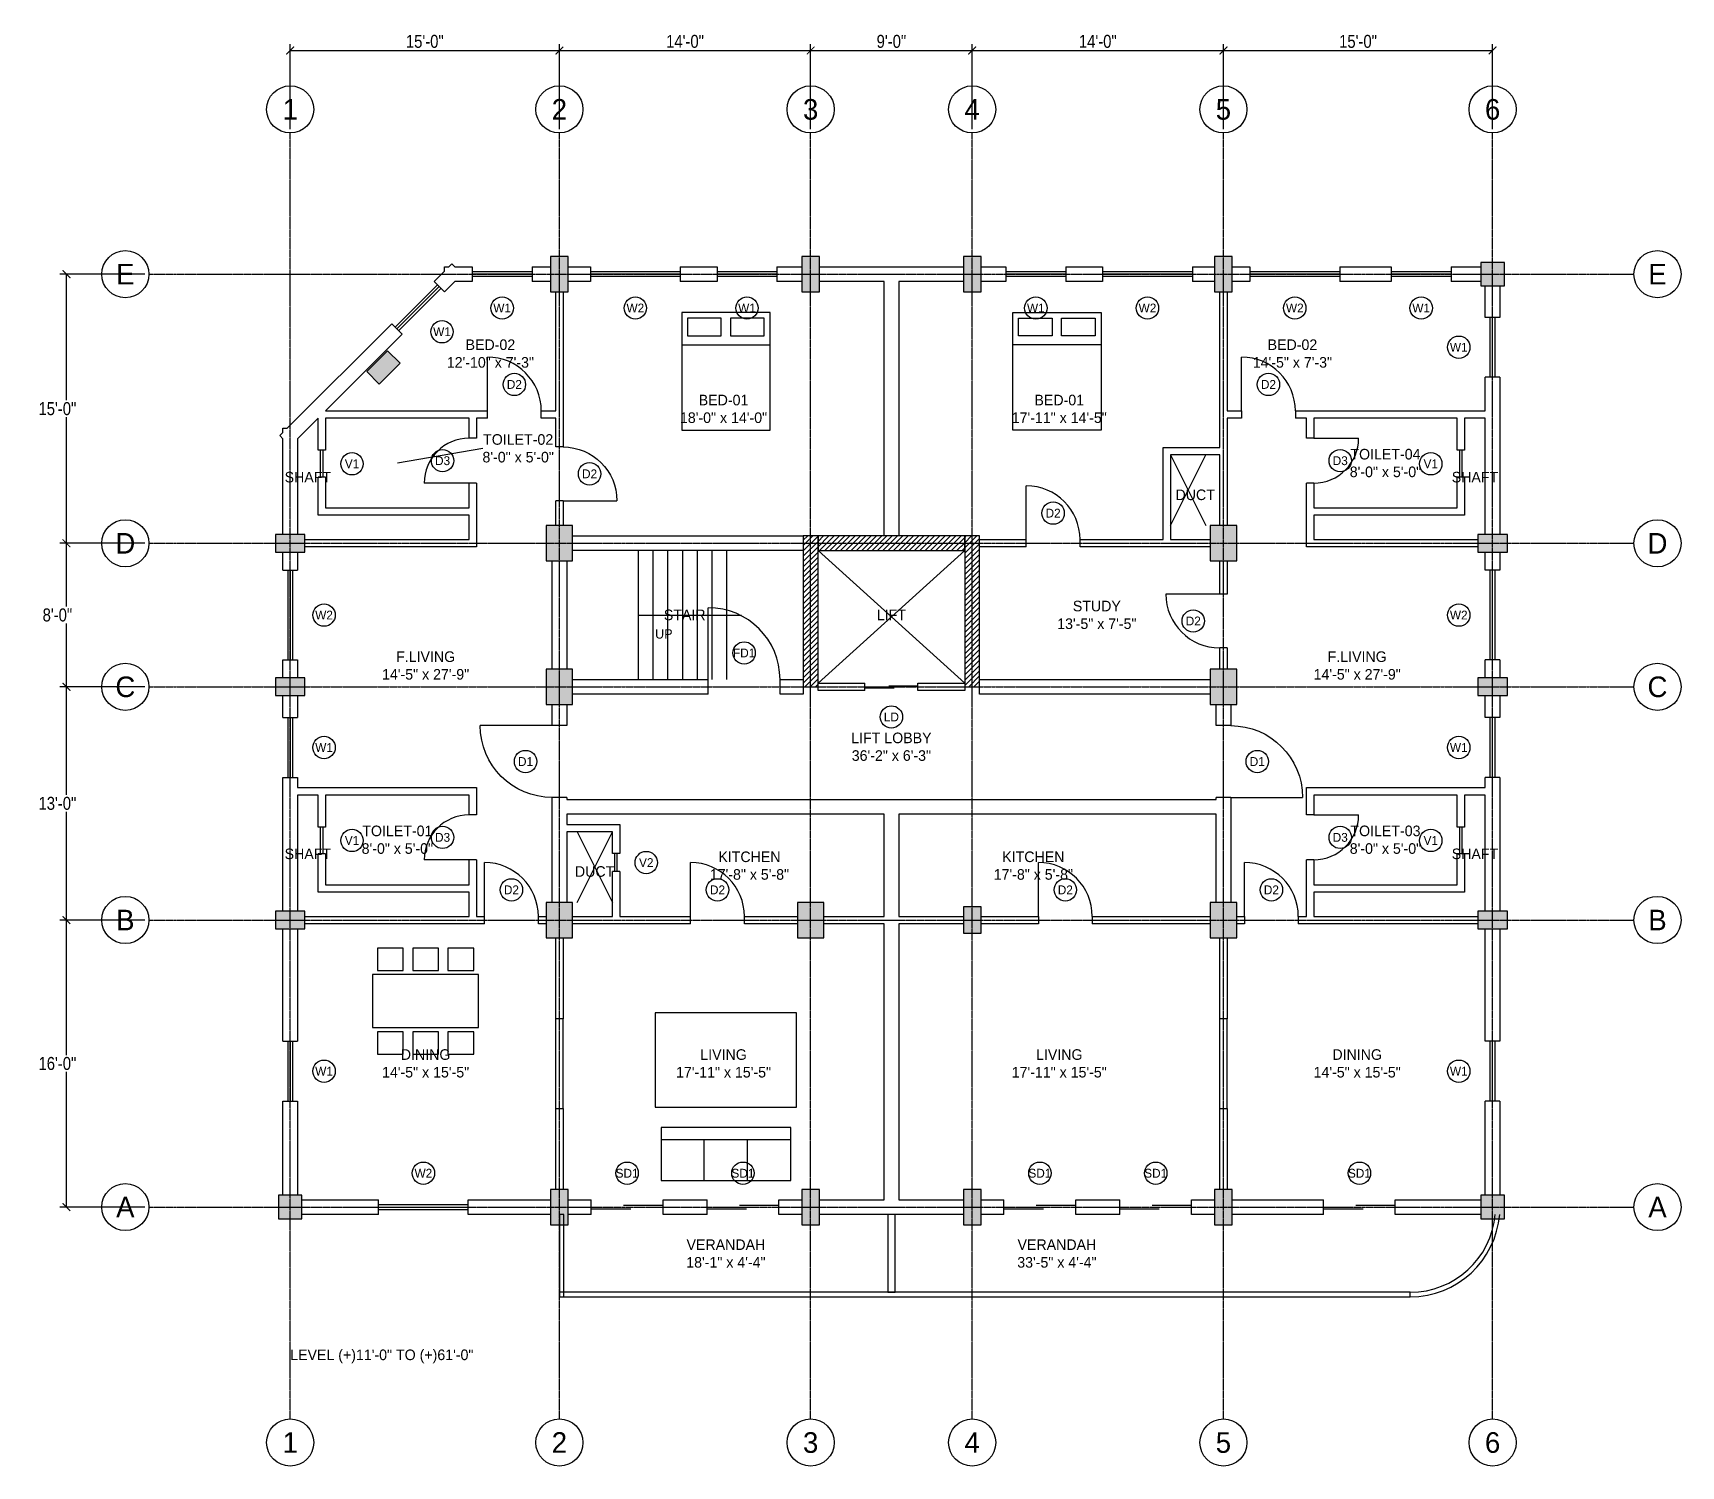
# Model space of a CAD drawing. Header units: millimetres. Extents: x -4369 to 320704, y -106852 to 19948.
# Drawn here: x 195631 to 223622, y -4400 to 19948 of the extents above; entities that cross this region are included whole.
import ezdxf
from ezdxf.enums import TextEntityAlignment as Align

# ---------------------------------------------------------------- set-up
doc = ezdxf.new("R2010")
doc.units = ezdxf.units.MM
doc.linetypes.add('CENTER', pattern=[5.08, 3.175, -0.635, 0.635, -0.635])
doc.linetypes.add('DASHED', pattern=[1.524, 1.27, -0.254])
for name, color, linetype in [('A-COLS', 1, 'Continuous'), ('A-COLS-HATCH', 1, 'Continuous'), ('A-DOOR', 3, 'Continuous'), ('A-FURN', 6, 'Continuous'), ('A-GLAZ', 4, 'Continuous'), ('A-GRID', 8, 'Continuous'), ('A-GRID-TEXT', 2, 'Continuous'), ('A-HIDDEN', 8, 'Continuous'), ('A-LEVEL', 2, 'Continuous'), ('A-LOW-WALL', 8, 'Continuous'), ('A-RCC', 9, 'Continuous'), ('A-RCC-HATCH', 9, 'Continuous'), ('A-ROOM-NAME', 2, 'Continuous'), ('A-STAIR', 5, 'Continuous'), ('A-TAG', 2, 'Continuous'), ('A-TEXT', 7, 'Continuous'), ('A-WALL', 7, 'Continuous'), ('DIMENSION', 3, 'Continuous'), ('DIMENTION', 3, 'Continuous'), ('WALL 10in', 7, 'Continuous'), ('wall-5', 7, 'Continuous')]:
    doc.layers.add(name, color=color, linetype=linetype)
doc.styles.add('OpenSansCondensed-Light', font='OpenSansCondensed-Light.ttf')
doc.dimstyles.new('EZDXF', dxfattribs={"dimtxt": 0.25, "dimasz": 0.175, "dimexe": 0.375, "dimexo": 0.125, "dimgap": 0.1, "dimtad": 1, "dimlfac": 100, "dimzin": 12, "dimdsep": 46, "dimtxsty": 'OpenSansCondensed-Light', "dimblk": 'ARCHTICK', "dimcen": 2.5, "dimazin": 3, "dimtfac": 0.5, "dimtmove": 2, "dimatfit": 3})

msp = doc.modelspace()

# ---------------------------------------------------------------- texts
at = {"layer": 'A-GRID-TEXT'}
for s, p in [('1', (200000, 18649.6)), ('2', (204572, 18649.6)), ('3', (208839.2, 18649.6)), ('4', (211582.4, 18649.6)), ('5', (215849.6, 18649.6)), ('6', (220421.6, 18649.6)), ('E', (197200, 15849.6)), ('E', (223221.6, 15849.6)), ('D', (197200, 11277.6)), ('D', (223221.6, 11277.6)), ('C', (197200, 8839.2)), ('C', (223221.6, 8839.2)), ('B', (197200, 4876.8)), ('B', (223221.6, 4876.8)), ('A', (197200, 0)), ('A', (223221.6, 0)), ('1', (200000, -4000)), ('2', (204572, -4000)), ('3', (208839.2, -4000)), ('4', (211582.4, -4000)), ('5', (215849.6, -4000)), ('6', (220421.6, -4000))]:
    msp.add_text(s, height=350, dxfattribs=at).set_placement(p, align=Align.MIDDLE_CENTER)
at = {"layer": 'A-LEVEL'}
msp.add_text('LEVEL (+)11\'-0" TO (+)61\'-0"', height=180, dxfattribs=at).set_placement((200000, -2600))
at = {"layer": 'A-ROOM-NAME', "char_height": 180, "attachment_point": 5}
for s, insert in [('BED-02\\P12\'-10" x 7\'-3"', (203400, 14500)), ('BED-02\\P14\'-5" x 7\'-3"', (217021.6, 14500)), ('BED-01\\P18\'-0" x 14\'-0"', (207360, 13560)), ('BED-01\\P17\'-11" x 14\'-5"', (213061.6, 13560)), ('TOILET-02\\P8\'-0" x 5\'-0"', (203872, 12890)), ('TOILET-04\\P8\'-0" x 5\'-0"', (218601.6, 12640)), ('SHAFT', (200300, 12400)), ('SHAFT', (220121.6, 12400)), ('DUCT', (215370, 12100)), ('STAIR', (206700, 10060)), ('LIFT', (210210.8, 10060)), ('STUDY\\P13\'-5" x 7\'-5"', (213700, 10060)), ('F.LIVING\\P14\'-5" x 27\'-9"', (202300, 9200)), ('F.LIVING\\P14\'-5" x 27\'-9"', (218121.6, 9200)), ('LIFT LOBBY\\P36\'-2" x 6\'-3"', (210210.8, 7820)), ('TOILET-01\\P8\'-0" x 5\'-0"', (201820, 6240)), ('TOILET-03\\P8\'-0" x 5\'-0"', (218601.6, 6240)), ('SHAFT', (200300, 6000)), ('KITCHEN\\P17\'-8" x 5\'-8"', (207800, 5800)), ('KITCHEN\\P17\'-8" x 5\'-8"', (212621.6, 5800)), ('SHAFT', (220121.6, 6000)), ('DUCT', (205170, 5700)), ('DINING\\P14\'-5" x 15\'-5"', (202300, 2440)), ('LIVING\\P17\'-11" x 15\'-5"', (207360, 2440)), ('LIVING\\P17\'-11" x 15\'-5"', (213061.6, 2440)), ('DINING\\P14\'-5" x 15\'-5"', (218121.6, 2440)), ('VERANDAH\\P18\'-1" x 4\'-4"', (207400, -790)), ('VERANDAH\\P33\'-5" x 4\'-4"', (213021.6, -790))]:
    msp.add_mtext(s, dxfattribs=dict(at, insert=insert))
at = {"layer": 'A-STAIR'}
msp.add_text('UP', height=160, dxfattribs=at).set_placement((206197, 9658.4))
at = {"layer": 'A-TAG'}
for s, p in [('W1', (203600, 15274.6)), ('W2', (205862, 15274.6)), ('W1', (207758, 15274.6)), ('W1', (212663.6, 15274.6)), ('W2', (214559.6, 15274.6)), ('W2', (217062, 15274.6)), ('W1', (219208, 15274.6)), ('W1', (202578.444, 14871.671)), ('W1', (219846.6, 14608)), ('D2', (203807.2, 13976.6)), ('D2', (216614.4, 13976.6)), ('V1', (201050, 12628.6)), ('D3', (202588, 12681)), ('D3', (217833.6, 12681)), ('V1', (219371.6, 12628.6)), ('D2', (205084.5, 12457.2)), ('D2', (212957.2, 11790.1)), ('W2', (200575, 10058)), ('W2', (219846.6, 10058)), ('D2', (215337.1, 9957.2)), ('FD1', (207709.6, 9414.2)), ('LD', (210210.8, 8326.7)), ('W1', (200575, 7808)), ('W1', (219846.6, 7808)), ('D1', (203997, 7569.6)), ('D1', (216424.6, 7569.6)), ('V1', (201050, 6228.6)), ('D3', (202588, 6281)), ('D3', (217833.6, 6281)), ('V1', (219371.6, 6228.6)), ('V2', (206047, 5852.4)), ('D2', (203757.2, 5389.3)), ('D2', (207257.2, 5389.3)), ('D2', (213164.4, 5389.3)), ('D2', (216664.4, 5389.3)), ('W1', (200575, 2308)), ('W1', (219846.6, 2308)), ('W2', (202262, 575)), ('SD1', (205722, 575)), ('SD1', (207689.2, 575)), ('SD1', (212732.4, 575)), ('SD1', (214699.6, 575)), ('SD1', (218159.6, 575))]:
    msp.add_text(s, height=150, dxfattribs=at).set_placement(p, align=Align.MIDDLE_CENTER)

# ---------------------------------------------------------------- blocks, each defined once
blk = doc.blocks.new('_ARCHTICK')
at = {"color": 0, "linetype": 'BYBLOCK', "const_width": 0.15}
blk.add_lwpolyline([(-0.5, -0.5), (0.5, 0.5)], dxfattribs=at)
blk = doc.blocks.new('DR-400')
blk.add_line((0, 0), (0, 1219.2))
blk.add_arc((0, 0), 1219.2, 0, 90)
blk = doc.blocks.new('DR-300')
blk.add_line((0, 0), (0, 914.4))
blk.add_arc((0, 0), 914.4, 0, 90)
blk = doc.blocks.new('DR-206')
blk.add_line((0, 0), (0, 762))
blk.add_arc((0, 0), 762, 0, 90)
blk = doc.blocks.new('FURN-BED')
blk.add_line((-750, 450), (750, 450))
for points in [[(-750, -1000), (750, -1000), (750, 1000), (-750, 1000)], [(-650, 600), (-80, 600), (-80, 900), (-650, 900)], [(80, 600), (650, 600), (650, 900), (80, 900)]]:
    blk.add_lwpolyline(points, close=True)
blk = doc.blocks.new('FURN-SOFA')
for p, q in [((-367, -450), (-367, 250)), ((367, -450), (367, 250))]:
    blk.add_line(p, q)
for points in [[(-1100, -450), (1100, -450), (1100, 450), (-1100, 450)], [(-1100, 250), (1100, 250), (1100, 450), (-1100, 450)]]:
    blk.add_lwpolyline(points, close=True)
blk = doc.blocks.new('FURN-DINING')
for points in [[(-820, 520), (-380, 520), (-380, 900), (-820, 900)], [(-220, 520), (220, 520), (220, 900), (-220, 900)], [(380, 520), (820, 520), (820, 900), (380, 900)], [(-900, -450), (900, -450), (900, 450), (-900, 450)], [(-820, -900), (-380, -900), (-380, -520), (-820, -520)], [(-220, -900), (220, -900), (220, -520), (-220, -520)], [(380, -900), (820, -900), (820, -520), (380, -520)]]:
    blk.add_lwpolyline(points, close=True)

# ---------------------------------------------------------------- dimensions: what is measured, and where the dimension line sits
at = {"layer": 'DIMENSION'}
for base, p1, p2, text in [((200000, 19649.6), (200000, 18249.6), (204572, 18249.6), '15\'-0"'), ((204572, 19649.6), (204572, 18249.6), (208839.2, 18249.6), '14\'-0"'), ((208839.2, 19649.6), (208839.2, 18249.6), (211582.4, 18249.6), '9\'-0"'), ((211582.4, 19649.6), (211582.4, 18249.6), (215849.6, 18249.6), '14\'-0"'), ((215849.6, 19649.6), (215849.6, 18249.6), (220421.6, 18249.6), '15\'-0"')]:
    msp.add_linear_dim(base=base, p1=p1, p2=p2, text=text, dimstyle='EZDXF', override={"dimtxt": 220, "dimasz": 132, "dimexe": 110, "dimexo": 66, "dimgap": 44, "dimtad": 1, "dimtih": 1, "dimtoh": 1, "dimdec": 0}, dxfattribs=at).render()
at = {"layer": 'DIMENTION'}
for base, p1, p2, text in [((196200, 11277.6), (197600, 11277.6), (197600, 15849.6), '15\'-0"'), ((196200, 8839.2), (197600, 8839.2), (197600, 11277.6), '8\'-0"'), ((196200, 4876.8), (197600, 4876.8), (197600, 8839.2), '13\'-0"'), ((196200, 0), (197600, 0), (197600, 4876.8), '16\'-0"')]:
    msp.add_linear_dim(base=base, p1=p1, p2=p2, angle=90, text=text, dimstyle='EZDXF', override={"dimtxt": 220, "dimasz": 132, "dimexe": 110, "dimexo": 66, "dimgap": 44, "dimtad": 1, "dimtih": 1, "dimtoh": 1, "dimdec": 0}, dxfattribs=at).render()

# ---------------------------------------------------------------- hatches: boundary and pattern name
at = {"layer": 'A-COLS-HATCH'}
h = msp.add_hatch(color=7, dxfattribs=at)
h.dxf.hatch_style = 1
h.paths.add_polyline_path([(204422, 15549.6), (204722, 15549.6), (204722, 16149.6), (204422, 16149.6)])
h = msp.add_hatch(color=7, dxfattribs=at)
h.dxf.hatch_style = 1
h.paths.add_polyline_path([(208689.2, 15549.6), (208989.2, 15549.6), (208989.2, 16149.6), (208689.2, 16149.6)])
h = msp.add_hatch(color=7, dxfattribs=at)
h.dxf.hatch_style = 1
h.paths.add_polyline_path([(211432.4, 15549.6), (211732.4, 15549.6), (211732.4, 16149.6), (211432.4, 16149.6)])
h = msp.add_hatch(color=7, dxfattribs=at)
h.dxf.hatch_style = 1
h.paths.add_polyline_path([(215699.6, 15549.6), (215999.6, 15549.6), (215999.6, 16149.6), (215699.6, 16149.6)])
h = msp.add_hatch(color=7, dxfattribs=at)
h.dxf.hatch_style = 1
h.paths.add_polyline_path([(220221.6, 15649.6), (220621.6, 15649.6), (220621.6, 16049.6), (220221.6, 16049.6)])
h = msp.add_hatch(color=7, dxfattribs=at)
h.dxf.hatch_style = 1
h.paths.add_polyline_path([(201513.021, 13983.025), (201866.575, 14336.579), (201654.443, 14548.711), (201300.889, 14195.157)])
h = msp.add_hatch(color=7, dxfattribs=at)
h.dxf.hatch_style = 1
h.paths.add_polyline_path([(204347, 10977.6), (204797, 10977.6), (204797, 11577.6), (204347, 11577.6)])
h = msp.add_hatch(color=7, dxfattribs=at)
h.dxf.hatch_style = 1
h.paths.add_polyline_path([(215624.6, 10977.6), (216074.6, 10977.6), (216074.6, 11577.6), (215624.6, 11577.6)])
h = msp.add_hatch(color=7, dxfattribs=at)
h.dxf.hatch_style = 1
h.paths.add_polyline_path([(199750, 11127.6), (200250, 11127.6), (200250, 11427.6), (199750, 11427.6)])
h = msp.add_hatch(color=7, dxfattribs=at)
h.dxf.hatch_style = 1
h.paths.add_polyline_path([(220171.6, 11127.6), (220671.6, 11127.6), (220671.6, 11427.6), (220171.6, 11427.6)])
h = msp.add_hatch(color=7, dxfattribs=at)
h.dxf.hatch_style = 1
h.paths.add_polyline_path([(199750, 8689.2), (200250, 8689.2), (200250, 8989.2), (199750, 8989.2)])
h = msp.add_hatch(color=7, dxfattribs=at)
h.dxf.hatch_style = 1
h.paths.add_polyline_path([(204347, 8539.2), (204797, 8539.2), (204797, 9139.2), (204347, 9139.2)])
h = msp.add_hatch(color=7, dxfattribs=at)
h.dxf.hatch_style = 1
h.paths.add_polyline_path([(215624.6, 8539.2), (216074.6, 8539.2), (216074.6, 9139.2), (215624.6, 9139.2)])
h = msp.add_hatch(color=7, dxfattribs=at)
h.dxf.hatch_style = 1
h.paths.add_polyline_path([(220171.6, 8689.2), (220671.6, 8689.2), (220671.6, 8989.2), (220171.6, 8989.2)])
h = msp.add_hatch(color=7, dxfattribs=at)
h.dxf.hatch_style = 1
h.paths.add_polyline_path([(204347, 4576.8), (204797, 4576.8), (204797, 5176.8), (204347, 5176.8)])
h = msp.add_hatch(color=7, dxfattribs=at)
h.dxf.hatch_style = 1
h.paths.add_polyline_path([(208614.2, 4576.8), (209064.2, 4576.8), (209064.2, 5176.8), (208614.2, 5176.8)])
h = msp.add_hatch(color=7, dxfattribs=at)
h.dxf.hatch_style = 1
h.paths.add_polyline_path([(211432.4, 4651.8), (211732.4, 4651.8), (211732.4, 5101.8), (211432.4, 5101.8)])
h = msp.add_hatch(color=7, dxfattribs=at)
h.dxf.hatch_style = 1
h.paths.add_polyline_path([(215624.6, 4576.8), (216074.6, 4576.8), (216074.6, 5176.8), (215624.6, 5176.8)])
h = msp.add_hatch(color=7, dxfattribs=at)
h.dxf.hatch_style = 1
h.paths.add_polyline_path([(199750, 4726.8), (200250, 4726.8), (200250, 5026.8), (199750, 5026.8)])
h = msp.add_hatch(color=7, dxfattribs=at)
h.dxf.hatch_style = 1
h.paths.add_polyline_path([(220171.6, 4726.8), (220671.6, 4726.8), (220671.6, 5026.8), (220171.6, 5026.8)])
h = msp.add_hatch(color=7, dxfattribs=at)
h.dxf.hatch_style = 1
h.paths.add_polyline_path([(204422, -300), (204722, -300), (204722, 300), (204422, 300)])
h = msp.add_hatch(color=7, dxfattribs=at)
h.dxf.hatch_style = 1
h.paths.add_polyline_path([(208689.2, -300), (208989.2, -300), (208989.2, 300), (208689.2, 300)])
h = msp.add_hatch(color=7, dxfattribs=at)
h.dxf.hatch_style = 1
h.paths.add_polyline_path([(211432.4, -300), (211732.4, -300), (211732.4, 300), (211432.4, 300)])
h = msp.add_hatch(color=7, dxfattribs=at)
h.dxf.hatch_style = 1
h.paths.add_polyline_path([(215699.6, -300), (215999.6, -300), (215999.6, 300), (215699.6, 300)])
h = msp.add_hatch(color=7, dxfattribs=at)
h.dxf.hatch_style = 1
h.paths.add_polyline_path([(199800, -200), (200200, -200), (200200, 200), (199800, 200)])
h = msp.add_hatch(color=7, dxfattribs=at)
h.dxf.hatch_style = 1
h.paths.add_polyline_path([(220221.6, -200), (220621.6, -200), (220621.6, 200), (220221.6, 200)])
at = {"layer": 'A-RCC-HATCH'}
h = msp.add_hatch(dxfattribs=at)
h.set_pattern_fill('ANSI31', scale=20)
h.paths.add_polyline_path([(208714.2, 8839.2), (208964.2, 8839.2), (208964.2, 11402.6), (208714.2, 11402.6)])
h = msp.add_hatch(dxfattribs=at)
h.set_pattern_fill('ANSI31', scale=20)
h.paths.add_polyline_path([(208964.2, 11152.6), (211457.4, 11152.6), (211457.4, 11402.6), (208964.2, 11402.6)])
h = msp.add_hatch(dxfattribs=at)
h.set_pattern_fill('ANSI31', scale=20)
h.paths.add_polyline_path([(211457.4, 8839.2), (211707.4, 8839.2), (211707.4, 11402.6), (211457.4, 11402.6)])

# ---------------------------------------------------------------- linework, layer by layer
at = {"layer": 'A-COLS'}
for points in [[(204422, 15549.6), (204722, 15549.6), (204722, 16149.6), (204422, 16149.6)], [(208689.2, 15549.6), (208989.2, 15549.6), (208989.2, 16149.6), (208689.2, 16149.6)], [(211432.4, 15549.6), (211732.4, 15549.6), (211732.4, 16149.6), (211432.4, 16149.6)], [(215699.6, 15549.6), (215999.6, 15549.6), (215999.6, 16149.6), (215699.6, 16149.6)], [(220221.6, 15649.6), (220621.6, 15649.6), (220621.6, 16049.6), (220221.6, 16049.6)], [(201513.021, 13983.025), (201866.575, 14336.579), (201654.443, 14548.711), (201300.889, 14195.157)], [(204347, 10977.6), (204797, 10977.6), (204797, 11577.6), (204347, 11577.6)], [(215624.6, 10977.6), (216074.6, 10977.6), (216074.6, 11577.6), (215624.6, 11577.6)], [(199750, 11127.6), (200250, 11127.6), (200250, 11427.6), (199750, 11427.6)], [(220171.6, 11127.6), (220671.6, 11127.6), (220671.6, 11427.6), (220171.6, 11427.6)], [(199750, 8689.2), (200250, 8689.2), (200250, 8989.2), (199750, 8989.2)], [(204347, 8539.2), (204797, 8539.2), (204797, 9139.2), (204347, 9139.2)], [(215624.6, 8539.2), (216074.6, 8539.2), (216074.6, 9139.2), (215624.6, 9139.2)], [(220171.6, 8689.2), (220671.6, 8689.2), (220671.6, 8989.2), (220171.6, 8989.2)], [(204347, 4576.8), (204797, 4576.8), (204797, 5176.8), (204347, 5176.8)], [(208614.2, 4576.8), (209064.2, 4576.8), (209064.2, 5176.8), (208614.2, 5176.8)], [(211432.4, 4651.8), (211732.4, 4651.8), (211732.4, 5101.8), (211432.4, 5101.8)], [(215624.6, 4576.8), (216074.6, 4576.8), (216074.6, 5176.8), (215624.6, 5176.8)], [(199750, 4726.8), (200250, 4726.8), (200250, 5026.8), (199750, 5026.8)], [(220171.6, 4726.8), (220671.6, 4726.8), (220671.6, 5026.8), (220171.6, 5026.8)], [(204422, -300), (204722, -300), (204722, 300), (204422, 300)], [(208689.2, -300), (208989.2, -300), (208989.2, 300), (208689.2, 300)], [(211432.4, -300), (211732.4, -300), (211732.4, 300), (211432.4, 300)], [(215699.6, -300), (215999.6, -300), (215999.6, 300), (215699.6, 300)], [(199800, -200), (200200, -200), (200200, 200), (199800, 200)], [(220221.6, -200), (220621.6, -200), (220621.6, 200), (220221.6, 200)]]:
    msp.add_lwpolyline(points, close=True, dxfattribs=at)
at = {"layer": 'A-DOOR'}
for p, q in [((203350, 13401.6), (203350, 13526.6)), ((204264.4, 13401.6), (204264.4, 13526.6)), ((216157.2, 13526.6), (216157.2, 13401.6)), ((217071.6, 13526.6), (217071.6, 13401.6)), ((203163, 13062), (203038, 13062)), ((204634.5, 12914.4), (204509.5, 12914.4)), ((217383.6, 13062), (217258.6, 13062)), ((203163, 12300), (203038, 12300)), ((217383.6, 12300), (217258.6, 12300)), ((204634.5, 12000), (204509.5, 12000)), ((212500, 11215.1), (212500, 11340.1)), ((213414.4, 11215.1), (213414.4, 11340.1)), ((215787.1, 10414.4), (214872.7, 10414.4)), ((215912.1, 10414.4), (215787.1, 10414.4)), ((215912.1, 9500), (215787.1, 9500)), ((207100, 8714.2), (207100, 8964.2)), ((208319.2, 8714.2), (208319.2, 8964.2)), ((209760.8, 8776.7), (209760.8, 8901.7)), ((209760.8, 8823.575), (210255.8, 8823.575)), ((210165.8, 8854.825), (210660.8, 8854.825)), ((210660.8, 8776.7), (210660.8, 8901.7)), ((204697, 8179.2), (204447, 8179.2)), ((215974.6, 8179.2), (215724.6, 8179.2)), ((204697, 6960), (204447, 6960)), ((215974.6, 6960), (215724.6, 6960)), ((203163, 6662), (203038, 6662)), ((217383.6, 6662), (217258.6, 6662)), ((203163, 5900), (203038, 5900)), ((217383.6, 5900), (217258.6, 5900)), ((203300, 4814.3), (203300, 4939.3)), ((204214.4, 4814.3), (204214.4, 4939.3)), ((206800, 4814.3), (206800, 4939.3)), ((207714.4, 4814.3), (207714.4, 4939.3)), ((212707.2, 4939.3), (212707.2, 4814.3)), ((213621.6, 4939.3), (213621.6, 4814.3)), ((216207.2, 4939.3), (216207.2, 4814.3)), ((217121.6, 4939.3), (217121.6, 4814.3)), ((205112.4, -125), (205112.4, 125)), ((205661.04, 31.25), (206331.6, 31.25)), ((206331.6, -125), (206331.6, 125)), ((207079.6, -125), (207079.6, 125)), ((207628.24, 31.25), (208298.8, 31.25)), ((208298.8, -125), (208298.8, 125)), ((212122.8, -125), (212122.8, 125)), ((212671.44, 31.25), (213342, 31.25)), ((213342, -125), (213342, 125)), ((214090, -125), (214090, 125)), ((214638.64, 31.25), (215309.2, 31.25)), ((215309.2, -125), (215309.2, 125)), ((217550, -125), (217550, 125)), ((218098.64, 31.25), (218769.2, 31.25)), ((218769.2, -125), (218769.2, 125)), ((205112.4, -31.25), (205782.96, -31.25)), ((207079.6, -31.25), (207750.16, -31.25)), ((212122.8, -31.25), (212793.36, -31.25)), ((214090, -31.25), (214760.56, -31.25)), ((217550, -31.25), (218220.56, -31.25))]:
    msp.add_line(p, q, dxfattribs=at)
msp.add_arc((215787.1, 10414.4), 914.4, 180, 270, dxfattribs=at)
at = {"layer": 'A-FURN'}
msp.add_lwpolyline([(206200, 1700), (208600, 1700), (208600, 3300), (206200, 3300)], close=True, dxfattribs=at)
at = {"layer": 'A-GLAZ'}
for p, q in [((203092, 15974.6), (203092, 15724.6)), ((204108, 15974.6), (204108, 15724.6)), ((205100, 15974.6), (205100, 15724.6)), ((206624, 15974.6), (206624, 15724.6)), ((207250, 15974.6), (207250, 15724.6)), ((208266, 15974.6), (208266, 15724.6)), ((212155.6, 15974.6), (212155.6, 15724.6)), ((213171.6, 15974.6), (213171.6, 15724.6)), ((213797.6, 15974.6), (213797.6, 15724.6)), ((215321.6, 15974.6), (215321.6, 15724.6)), ((216300, 15974.6), (216300, 15724.6)), ((217824, 15974.6), (217824, 15724.6)), ((218700, 15974.6), (218700, 15724.6)), ((219716, 15974.6), (219716, 15724.6)), ((202442.68, 15725.856), (202619.456, 15549.08)), ((204108, 15891.267), (203092, 15891.267)), ((204108, 15849.6), (203092, 15849.6)), ((204108, 15807.933), (203092, 15807.933)), ((206624, 15891.267), (205100, 15891.267)), ((206624, 15849.6), (205100, 15849.6)), ((206624, 15807.933), (205100, 15807.933)), ((208266, 15891.267), (207250, 15891.267)), ((208266, 15849.6), (207250, 15849.6)), ((208266, 15807.933), (207250, 15807.933)), ((213171.6, 15891.267), (212155.6, 15891.267)), ((213171.6, 15849.6), (212155.6, 15849.6)), ((213171.6, 15807.933), (212155.6, 15807.933)), ((215321.6, 15891.267), (213797.6, 15891.267)), ((215321.6, 15849.6), (213797.6, 15849.6)), ((215321.6, 15807.933), (213797.6, 15807.933)), ((217824, 15891.267), (216300, 15891.267)), ((217824, 15849.6), (216300, 15849.6)), ((217824, 15807.933), (216300, 15807.933)), ((219716, 15891.267), (218700, 15891.267)), ((219716, 15849.6), (218700, 15849.6)), ((219716, 15807.933), (218700, 15807.933)), ((202501.605, 15666.931), (201783.185, 14948.51)), ((202531.068, 15637.468), (201812.647, 14919.047)), ((202560.531, 15608.005), (201842.11, 14889.585)), ((220546.6, 15116), (220296.6, 15116)), ((220379.933, 14100), (220379.933, 15116)), ((220421.6, 14100), (220421.6, 15116)), ((220463.267, 14100), (220463.267, 15116)), ((201724.259, 15007.436), (201901.036, 14830.659)), ((220546.6, 14100), (220296.6, 14100)), ((200600, 12857.2), (200475, 12857.2)), ((200516.667, 12400), (200516.667, 12857.2)), ((200558.333, 12400), (200558.333, 12857.2)), ((219946.6, 12857.2), (219821.6, 12857.2)), ((219863.267, 12400), (219863.267, 12857.2)), ((219904.933, 12400), (219904.933, 12857.2)), ((200600, 12400), (200475, 12400)), ((219946.6, 12400), (219821.6, 12400)), ((199875, 10820), (200125, 10820)), ((199958.333, 10820), (199958.333, 9296)), ((200000, 10820), (200000, 9296)), ((200041.667, 10820), (200041.667, 9296)), ((220546.6, 10820), (220296.6, 10820)), ((220379.933, 9296), (220379.933, 10820)), ((220421.6, 9296), (220421.6, 10820)), ((220463.267, 9296), (220463.267, 10820)), ((199875, 9296), (200125, 9296)), ((220546.6, 9296), (220296.6, 9296)), ((199875, 8316), (200125, 8316)), ((199958.333, 8316), (199958.333, 7300)), ((200000, 8316), (200000, 7300)), ((200041.667, 8316), (200041.667, 7300)), ((220546.6, 8316), (220296.6, 8316)), ((220379.933, 7300), (220379.933, 8316)), ((220421.6, 7300), (220421.6, 8316)), ((220463.267, 7300), (220463.267, 8316)), ((199875, 7300), (200125, 7300)), ((220546.6, 7300), (220296.6, 7300)), ((200600, 6457.2), (200475, 6457.2)), ((200516.667, 6000), (200516.667, 6457.2)), ((200558.333, 6000), (200558.333, 6457.2)), ((219946.6, 6457.2), (219821.6, 6457.2)), ((219863.267, 6000), (219863.267, 6457.2)), ((219904.933, 6000), (219904.933, 6457.2)), ((200600, 6000), (200475, 6000)), ((205597, 6004.8), (205472, 6004.8)), ((205513.667, 5700), (205513.667, 6004.8)), ((205555.333, 5700), (205555.333, 6004.8)), ((219946.6, 6000), (219821.6, 6000)), ((205597, 5700), (205472, 5700)), ((199875, 2816), (200125, 2816)), ((199958.333, 2816), (199958.333, 1800)), ((200000, 2816), (200000, 1800)), ((200041.667, 2816), (200041.667, 1800)), ((220546.6, 2816), (220296.6, 2816)), ((220379.933, 1800), (220379.933, 2816)), ((220421.6, 1800), (220421.6, 2816)), ((220463.267, 1800), (220463.267, 2816)), ((199875, 1800), (200125, 1800)), ((220546.6, 1800), (220296.6, 1800)), ((201500, -125), (201500, 125)), ((201500, 41.667), (203024, 41.667)), ((201500, 0), (203024, 0)), ((203024, -125), (203024, 125)), ((201500, -41.667), (203024, -41.667))]:
    msp.add_line(p, q, dxfattribs=at)
at = {"layer": 'A-GRID', "linetype": 'CENTER'}
for p, q in [((200000, -3600), (200000, 18249.6)), ((204572, -3600), (204572, 18249.6)), ((208839.2, -3600), (208839.2, 18249.6)), ((211582.4, -3600), (211582.4, 18249.6)), ((215849.6, -3600), (215849.6, 18249.6)), ((220421.6, -3600), (220421.6, 18249.6)), ((197600, 15849.6), (222821.6, 15849.6)), ((197600, 11277.6), (222821.6, 11277.6)), ((197600, 8839.2), (222821.6, 8839.2)), ((197600, 4876.8), (222821.6, 4876.8)), ((197600, 0), (222821.6, 0))]:
    msp.add_line(p, q, dxfattribs=at)
at = {"layer": 'A-GRID'}
for centre in [(200000, 18649.6), (204572, 18649.6), (208839.2, 18649.6), (211582.4, 18649.6), (215849.6, 18649.6), (220421.6, 18649.6), (197200, 15849.6), (223221.6, 15849.6), (197200, 11277.6), (223221.6, 11277.6), (197200, 8839.2), (223221.6, 8839.2), (197200, 4876.8), (223221.6, 4876.8), (197200, 0), (223221.6, 0), (200000, -4000), (204572, -4000), (208839.2, -4000), (211582.4, -4000), (215849.6, -4000), (220421.6, -4000)]:
    msp.add_circle(centre, 400, dxfattribs=at)
at = {"layer": 'A-HIDDEN', "linetype": 'DASHED'}
for p, q in [((204509.5, 1676.4), (204509.5, 3200.4)), ((204634.5, 1676.4), (204634.5, 3200.4)), ((215787.1, 1676.4), (215787.1, 3200.4)), ((215912.1, 1676.4), (215912.1, 3200.4))]:
    msp.add_line(p, q, dxfattribs=at)
at = {"layer": 'A-LOW-WALL'}
for points in [[(204572, -1524), (204648.2, -1524), (204648.2, -125), (204572, -125)], [(210148.3, -1447.8), (210273.3, -1447.8), (210273.3, -125), (210148.3, -125)], [(204572, -1524), (219022.6, -1524), (219022.6, -1447.8), (204572, -1447.8)]]:
    msp.add_lwpolyline(points, close=True, dxfattribs=at)
for radius, end in [(1447.8, 355.0470367), (1524, 355.2952578)]:
    msp.add_arc((219022.6, 0), radius, 270, end, dxfattribs=at)
at = {"layer": 'A-RCC'}
for points in [[(208714.2, 8839.2), (208964.2, 8839.2), (208964.2, 11402.6), (208714.2, 11402.6)], [(208964.2, 11152.6), (211457.4, 11152.6), (211457.4, 11402.6), (208964.2, 11402.6)], [(211457.4, 8839.2), (211707.4, 8839.2), (211707.4, 11402.6), (211457.4, 11402.6)]]:
    msp.add_lwpolyline(points, close=True, dxfattribs=at)
at = {"layer": 'A-STAIR'}
for p, q in [((205916.2, 8964.2), (205916.2, 11152.6)), ((206166.2, 8964.2), (206166.2, 11152.6)), ((206416.2, 8964.2), (206416.2, 11152.6)), ((206666.2, 8964.2), (206666.2, 11152.6)), ((206916.2, 8964.2), (206916.2, 11152.6)), ((207166.2, 8964.2), (207166.2, 11152.6)), ((207416.2, 8964.2), (207416.2, 11152.6)), ((205916.2, 10058.4), (207666.2, 10058.4))]:
    msp.add_line(p, q, dxfattribs=at)
at = {"layer": 'A-TAG'}
for centre in [(203600, 15274.6), (205862, 15274.6), (207758, 15274.6), (212663.6, 15274.6), (214559.6, 15274.6), (217062, 15274.6), (219208, 15274.6), (202578.444, 14871.671), (219846.6, 14608), (203807.2, 13976.6), (216614.4, 13976.6), (201050, 12628.6), (202588, 12681), (205084.5, 12457.2), (217833.6, 12681), (219371.6, 12628.6), (212957.2, 11790.1), (200575, 10058), (215337.1, 9957.2), (219846.6, 10058), (207709.6, 9414.2), (210210.8, 8326.7), (200575, 7808), (219846.6, 7808), (203997, 7569.6), (216424.6, 7569.6), (202588, 6281), (217833.6, 6281), (201050, 6228.6), (219371.6, 6228.6), (206047, 5852.4), (203757.2, 5389.3), (207257.2, 5389.3), (213164.4, 5389.3), (216664.4, 5389.3), (200575, 2308), (219846.6, 2308), (202262, 575), (205722, 575), (207689.2, 575), (212732.4, 575), (214699.6, 575), (218159.6, 575)]:
    msp.add_circle(centre, 190, dxfattribs=at)
at = {"layer": 'A-TEXT'}
for p, q in [((214949.6, 11577.6), (215549.6, 12777.6)), ((214949.6, 12777.6), (215549.6, 11577.6)), ((208964.2, 8901.7), (211457.4, 11152.6)), ((208964.2, 11152.6), (211457.4, 8901.7)), ((204872, 5176.8), (205472, 6376.8)), ((204872, 6376.8), (205472, 5176.8))]:
    msp.add_line(p, q, dxfattribs=at)
at = {"layer": 'A-WALL'}
for p, q in [((202618.2, 15901.377), (202618.2, 15974.6)), ((202618.2, 15974.6), (202691.423, 15974.6)), ((202691.423, 15974.6), (202743.2, 16026.377)), ((202743.2, 16026.377), (202794.977, 15974.6)), ((202794.977, 15974.6), (203092, 15974.6)), ((204108, 15974.6), (204422, 15974.6)), ((204722, 15974.6), (205100, 15974.6)), ((206624, 15974.6), (207250, 15974.6)), ((208266, 15974.6), (208689.2, 15974.6)), ((208989.2, 15974.6), (210085.8, 15974.6)), ((210335.8, 15974.6), (211432.4, 15974.6)), ((211732.4, 15974.6), (212155.6, 15974.6)), ((213171.6, 15974.6), (213797.6, 15974.6)), ((215321.6, 15974.6), (215699.6, 15974.6)), ((215999.6, 15974.6), (216300, 15974.6)), ((217824, 15974.6), (218700, 15974.6)), ((219716, 15974.6), (220221.6, 15974.6)), ((202442.68, 15725.856), (202618.2, 15901.377)), ((202794.977, 15724.6), (202619.456, 15549.08)), ((203092, 15724.6), (202794.977, 15724.6)), ((204422, 15724.6), (204108, 15724.6)), ((205100, 15724.6), (204722, 15724.6)), ((207250, 15724.6), (206624, 15724.6)), ((208689.2, 15724.6), (208266, 15724.6)), ((210085.8, 15724.6), (208989.2, 15724.6)), ((211432.4, 15724.6), (210335.8, 15724.6)), ((212155.6, 15724.6), (211732.4, 15724.6)), ((213797.6, 15724.6), (213171.6, 15724.6)), ((215699.6, 15724.6), (215321.6, 15724.6)), ((216300, 15724.6), (215999.6, 15724.6)), ((218700, 15724.6), (217824, 15724.6)), ((220221.6, 15724.6), (219716, 15724.6)), ((220296.6, 15116), (220296.6, 15649.6)), ((220546.6, 15649.6), (220546.6, 15116)), ((199948.223, 13231.4), (201724.259, 15007.436)), ((201901.036, 14830.659), (200596.977, 13526.6)), ((220296.6, 13526.6), (220296.6, 14100)), ((220546.6, 14100), (220546.6, 13526.6)), ((220546.6, 13526.6), (220546.6, 13401.6)), ((199823.223, 13106.4), (199875, 13158.177)), ((199875, 13158.177), (199875, 13231.4)), ((199875, 13231.4), (199948.223, 13231.4)), ((200475, 13404.623), (200125, 13054.623)), ((220296.6, 11427.6), (220296.6, 13401.6)), ((220546.6, 13401.6), (220546.6, 11427.6)), ((199875, 13054.623), (199823.223, 13106.4)), ((199875, 11427.6), (199875, 13054.623)), ((200125, 13054.623), (200125, 11427.6)), ((199875, 10820), (199875, 11127.6)), ((200125, 11127.6), (200125, 10820)), ((220296.6, 10820), (220296.6, 11127.6)), ((220546.6, 11127.6), (220546.6, 10820)), ((199875, 8989.2), (199875, 9296)), ((200125, 9296), (200125, 8989.2)), ((220296.6, 8989.2), (220296.6, 9296)), ((220546.6, 9296), (220546.6, 8989.2)), ((199875, 8316), (199875, 8689.2)), ((200125, 8689.2), (200125, 8316)), ((220296.6, 8316), (220296.6, 8689.2)), ((220546.6, 8689.2), (220546.6, 8316)), ((199875, 7125.8), (199875, 7300)), ((200125, 7300), (200125, 7125.8)), ((220296.6, 7125.8), (220296.6, 7300)), ((220546.6, 7300), (220546.6, 7125.8)), ((199875, 7000.8), (199875, 7125.8)), ((199875, 5026.8), (199875, 7000.8)), ((200125, 7000.8), (200125, 5026.8)), ((220296.6, 5026.8), (220296.6, 7000.8)), ((220546.6, 7125.8), (220546.6, 7000.8)), ((220546.6, 7000.8), (220546.6, 5026.8)), ((199875, 2816), (199875, 4726.8)), ((200125, 4726.8), (200125, 2816)), ((200125, 4726.8), (200125, 2816)), ((220296.6, 2816), (220296.6, 4726.8)), ((220546.6, 4726.8), (220546.6, 2816)), ((199875, 200), (199875, 1800)), ((200125, 1800), (200125, 200)), ((220296.6, 200), (220296.6, 1800)), ((220546.6, 1800), (220546.6, 200)), ((200200, 125), (201500, 125)), ((203024, 125), (204422, 125)), ((204722, 125), (205112.4, 125)), ((206331.6, 125), (207079.6, 125)), ((208298.8, 125), (208689.2, 125)), ((208989.2, 125), (210085.8, 125)), ((210335.8, 125), (211432.4, 125)), ((211732.4, 125), (212122.8, 125)), ((213342, 125), (214090, 125)), ((215309.2, 125), (215699.6, 125)), ((215999.6, 125), (217550, 125)), ((218769.2, 125), (220221.6, 125)), ((201500, -125), (200200, -125)), ((204422, -125), (203024, -125)), ((205112.4, -125), (204722, -125)), ((207079.6, -125), (206331.6, -125)), ((208689.2, -125), (208298.8, -125)), ((210085.8, -125), (208989.2, -125)), ((210148.3, -125), (210085.8, -125)), ((210335.8, -125), (210273.3, -125)), ((211432.4, -125), (210335.8, -125)), ((212122.8, -125), (211732.4, -125)), ((214090, -125), (213342, -125)), ((215699.6, -125), (215309.2, -125)), ((217550, -125), (215999.6, -125)), ((220221.6, -125), (218769.2, -125))]:
    msp.add_line(p, q, dxfattribs=at)
at = {"layer": 'WALL 10in'}
for p, q in [((210085.8, 15974.6), (210335.8, 15974.6)), ((210085.8, 11402.6), (210085.8, 15724.6)), ((210335.8, 15724.6), (210335.8, 11402.6)), ((204797, 11402.6), (208714.2, 11402.6)), ((204447, 9139.2), (204447, 10977.6)), ((204697, 10977.6), (204697, 9139.2)), ((208714.2, 11152.6), (204797, 11152.6)), ((204797, 8964.2), (207100, 8964.2)), ((208319.2, 8964.2), (208714.2, 8964.2)), ((211707.4, 8964.2), (215624.6, 8964.2)), ((207100, 8714.2), (204797, 8714.2)), ((208714.2, 8714.2), (208319.2, 8714.2)), ((208714.2, 8839.2), (208714.2, 8714.2)), ((211707.4, 8714.2), (211707.4, 8839.2)), ((215624.6, 8714.2), (211707.4, 8714.2)), ((204447, 8179.2), (204447, 8539.2)), ((204697, 8539.2), (204697, 8179.2)), ((215724.6, 8179.2), (215724.6, 8539.2)), ((215974.6, 8539.2), (215974.6, 8179.2)), ((204447, 6925), (204447, 6960)), ((204447, 6675), (204447, 6925)), ((204697, 6960), (204697, 6925)), ((204697, 6925), (210085.8, 6925)), ((210085.8, 6925), (210335.8, 6925)), ((210335.8, 6925), (215724.6, 6925)), ((215724.6, 6925), (215724.6, 6960)), ((215974.6, 6960), (215974.6, 6925)), ((215974.6, 6925), (215974.6, 6675)), ((204447, 6501.8), (204447, 6675)), ((204697, 6675), (204697, 6501.8)), ((210085.8, 6675), (204697, 6675)), ((210085.8, 5001.8), (210085.8, 6675)), ((215724.6, 6675), (210335.8, 6675)), ((210335.8, 6675), (210335.8, 5001.8)), ((215724.6, 5176.8), (215724.6, 6675)), ((215974.6, 6675), (215974.6, 5176.8)), ((204447, 5176.8), (204447, 6376.8)), ((204697, 6376.8), (204697, 5176.8)), ((210085.8, 4939.3), (210085.8, 5001.8)), ((210085.8, 4751.8), (210085.8, 4814.3)), ((210335.8, 5001.8), (210335.8, 4939.3)), ((210335.8, 4814.3), (210335.8, 4751.8)), ((210085.8, 125), (210085.8, 4751.8)), ((210335.8, 4751.8), (210335.8, 125))]:
    msp.add_line(p, q, dxfattribs=at)
at = {"layer": 'wall-5'}
for p, q in [((204509.5, 13526.6), (204509.5, 15549.6)), ((204634.5, 15549.6), (204634.5, 13526.6)), ((215787.1, 13526.6), (215787.1, 15549.6)), ((215912.1, 15549.6), (215912.1, 13526.6)), ((200596.977, 13526.6), (200600, 13526.6)), ((200600, 13526.6), (203038, 13526.6)), ((203038, 13526.6), (203163, 13526.6)), ((203163, 13526.6), (203350, 13526.6)), ((204264.4, 13526.6), (204509.5, 13526.6)), ((204634.5, 13526.6), (204634.5, 13401.6)), ((215787.1, 13401.6), (215787.1, 13526.6)), ((215912.1, 13526.6), (216157.2, 13526.6)), ((217071.6, 13526.6), (217258.6, 13526.6)), ((217258.6, 13526.6), (217383.6, 13526.6)), ((217383.6, 13526.6), (219821.6, 13526.6)), ((219821.6, 13526.6), (219946.6, 13526.6)), ((219946.6, 13526.6), (220296.6, 13526.6)), ((200475, 13401.6), (200475, 13404.623)), ((200475, 12857.2), (200475, 13401.6)), ((200600, 13401.6), (200600, 12857.2)), ((203038, 13401.6), (200600, 13401.6)), ((203038, 13062), (203038, 13401.6)), ((203350, 13401.6), (203163, 13401.6)), ((203163, 13401.6), (203163, 13062)), ((204509.5, 13401.6), (204264.4, 13401.6)), ((204509.5, 12914.4), (204509.5, 13401.6)), ((204634.5, 13401.6), (204634.5, 12914.4)), ((215787.1, 12902.6), (215787.1, 13401.6)), ((216157.2, 13401.6), (215912.1, 13401.6)), ((215912.1, 13401.6), (215912.1, 12902.6)), ((217258.6, 13401.6), (217071.6, 13401.6)), ((217258.6, 13062), (217258.6, 13401.6)), ((217383.6, 13401.6), (217383.6, 13062)), ((219821.6, 13401.6), (217383.6, 13401.6)), ((219821.6, 12857.2), (219821.6, 13401.6)), ((220296.6, 13401.6), (219946.6, 13401.6)), ((219946.6, 13401.6), (219946.6, 12857.2)), ((214824.6, 12777.6), (214824.6, 12902.6)), ((214824.6, 12902.6), (214949.6, 12902.6)), ((214949.6, 12902.6), (215787.1, 12902.6)), ((215912.1, 12902.6), (215912.1, 12777.6)), ((214824.6, 11340.1), (214824.6, 12777.6)), ((214949.6, 12777.6), (214949.6, 11340.1)), ((215787.1, 12777.6), (214949.6, 12777.6)), ((215787.1, 11577.6), (215787.1, 12777.6)), ((215912.1, 12777.6), (215912.1, 11577.6)), ((200475, 11877.6), (200475, 12400)), ((200600, 12400), (200600, 11877.6)), ((219821.6, 11877.6), (219821.6, 12400)), ((219946.6, 12400), (219946.6, 11877.6)), ((203038, 11877.6), (203038, 12300)), ((203163, 12300), (203163, 11877.6)), ((217258.6, 11877.6), (217258.6, 12300)), ((217383.6, 12300), (217383.6, 11877.6)), ((200475, 11752.6), (200475, 11877.6)), ((200600, 11877.6), (203038, 11877.6)), ((203163, 11877.6), (203163, 11752.6)), ((204509.5, 11577.6), (204509.5, 12000)), ((204634.5, 12000), (204634.5, 11577.6)), ((217258.6, 11752.6), (217258.6, 11877.6)), ((217383.6, 11877.6), (219821.6, 11877.6)), ((219946.6, 11877.6), (219946.6, 11752.6)), ((200600, 11752.6), (200475, 11752.6)), ((203038, 11752.6), (200600, 11752.6)), ((203038, 11340.1), (203038, 11752.6)), ((203163, 11752.6), (203163, 11340.1)), ((217258.6, 11340.1), (217258.6, 11752.6)), ((217383.6, 11752.6), (217383.6, 11340.1)), ((219821.6, 11752.6), (217383.6, 11752.6)), ((219946.6, 11752.6), (219821.6, 11752.6)), ((200250, 11340.1), (203038, 11340.1)), ((203038, 11215.1), (200250, 11215.1)), ((203163, 11215.1), (203038, 11215.1)), ((203163, 11340.1), (203163, 11215.1)), ((211707.4, 11340.1), (212500, 11340.1)), ((212500, 11215.1), (211707.4, 11215.1)), ((213414.4, 11340.1), (214824.6, 11340.1)), ((214824.6, 11215.1), (213414.4, 11215.1)), ((214949.6, 11215.1), (214824.6, 11215.1)), ((214949.6, 11340.1), (215624.6, 11340.1)), ((215624.6, 11215.1), (214949.6, 11215.1)), ((217258.6, 11215.1), (217258.6, 11340.1)), ((217383.6, 11215.1), (217258.6, 11215.1)), ((217383.6, 11340.1), (220171.6, 11340.1)), ((220171.6, 11215.1), (217383.6, 11215.1)), ((215787.1, 10414.4), (215787.1, 10977.6)), ((215912.1, 10977.6), (215912.1, 10414.4)), ((215787.1, 9139.2), (215787.1, 9500)), ((215912.1, 9500), (215912.1, 9139.2)), ((208964.2, 8901.7), (209760.8, 8901.7)), ((208964.2, 8776.7), (208964.2, 8839.2)), ((209760.8, 8776.7), (208964.2, 8776.7)), ((210660.8, 8901.7), (211457.4, 8901.7)), ((211457.4, 8776.7), (210660.8, 8776.7)), ((211457.4, 8839.2), (211457.4, 8776.7)), ((200125, 7125.8), (200475, 7125.8)), ((200475, 7000.8), (200125, 7000.8)), ((200475, 7125.8), (200600, 7125.8)), ((200475, 6457.2), (200475, 7000.8)), ((200600, 7125.8), (203038, 7125.8)), ((200600, 7000.8), (200600, 6457.2)), ((203038, 7000.8), (200600, 7000.8)), ((203038, 7125.8), (203163, 7125.8)), ((203038, 6662), (203038, 7000.8)), ((203163, 7125.8), (203163, 7000.8)), ((203163, 7000.8), (203163, 6662)), ((217258.6, 7000.8), (217258.6, 7125.8)), ((217258.6, 7125.8), (217383.6, 7125.8)), ((217258.6, 6662), (217258.6, 7000.8)), ((217383.6, 7125.8), (219821.6, 7125.8)), ((217383.6, 7000.8), (217383.6, 6662)), ((219821.6, 7000.8), (217383.6, 7000.8)), ((219821.6, 7125.8), (219946.6, 7125.8)), ((219821.6, 6457.2), (219821.6, 7000.8)), ((219946.6, 7125.8), (220296.6, 7125.8)), ((220296.6, 7000.8), (219946.6, 7000.8)), ((219946.6, 7000.8), (219946.6, 6457.2)), ((204447, 6376.8), (204447, 6501.8)), ((204697, 6501.8), (205472, 6501.8)), ((205472, 6501.8), (205597, 6501.8)), ((205597, 6501.8), (205597, 6376.8)), ((205472, 6376.8), (204697, 6376.8)), ((205472, 6004.8), (205472, 6376.8)), ((205597, 6376.8), (205597, 6004.8)), ((200475, 5476.8), (200475, 6000)), ((200600, 6000), (200600, 5476.8)), ((203038, 5476.8), (203038, 5900)), ((203163, 5900), (203163, 5476.8)), ((217258.6, 5476.8), (217258.6, 5900)), ((217383.6, 5900), (217383.6, 5476.8)), ((219821.6, 5476.8), (219821.6, 6000)), ((219946.6, 6000), (219946.6, 5476.8)), ((205472, 4939.3), (205472, 5700)), ((205597, 5700), (205597, 4939.3)), ((200475, 5351.8), (200475, 5476.8)), ((200600, 5351.8), (200475, 5351.8)), ((200600, 5476.8), (203038, 5476.8)), ((203038, 5351.8), (200600, 5351.8)), ((203038, 4939.3), (203038, 5351.8)), ((203163, 5476.8), (203163, 5351.8)), ((203163, 5351.8), (203163, 4939.3)), ((217258.6, 5351.8), (217258.6, 5476.8)), ((217258.6, 4939.3), (217258.6, 5351.8)), ((217383.6, 5476.8), (219821.6, 5476.8)), ((217383.6, 5351.8), (217383.6, 4939.3)), ((219821.6, 5351.8), (217383.6, 5351.8)), ((219946.6, 5351.8), (219821.6, 5351.8)), ((219946.6, 5476.8), (219946.6, 5351.8)), ((200250, 4939.3), (203038, 4939.3)), ((203038, 4814.3), (200250, 4814.3)), ((203163, 4814.3), (203038, 4814.3)), ((203163, 4939.3), (203300, 4939.3)), ((203300, 4814.3), (203163, 4814.3)), ((204214.4, 4939.3), (204347, 4939.3)), ((204347, 4814.3), (204214.4, 4814.3)), ((204797, 4939.3), (205472, 4939.3)), ((205472, 4814.3), (204797, 4814.3)), ((205597, 4814.3), (205472, 4814.3)), ((205597, 4939.3), (206800, 4939.3)), ((206800, 4814.3), (205597, 4814.3)), ((207714.4, 4939.3), (208614.2, 4939.3)), ((208614.2, 4814.3), (207714.4, 4814.3)), ((209064.2, 4939.3), (210085.8, 4939.3)), ((210085.8, 4814.3), (209064.2, 4814.3)), ((210335.8, 4939.3), (211432.4, 4939.3)), ((211432.4, 4814.3), (210335.8, 4814.3)), ((211732.4, 4939.3), (212707.2, 4939.3)), ((212707.2, 4814.3), (211732.4, 4814.3)), ((213621.6, 4939.3), (215624.6, 4939.3)), ((215624.6, 4814.3), (213621.6, 4814.3)), ((216074.6, 4939.3), (216207.2, 4939.3)), ((216207.2, 4814.3), (216074.6, 4814.3)), ((217121.6, 4939.3), (217258.6, 4939.3)), ((217258.6, 4814.3), (217121.6, 4814.3)), ((217383.6, 4814.3), (217258.6, 4814.3)), ((217383.6, 4939.3), (220171.6, 4939.3)), ((220171.6, 4814.3), (217383.6, 4814.3)), ((204509.5, 3200.4), (204509.5, 4576.8)), ((204634.5, 4576.8), (204634.5, 3200.4)), ((215787.1, 3200.4), (215787.1, 4576.8)), ((215912.1, 4576.8), (215912.1, 3200.4)), ((204634.5, 3200.4), (204509.5, 3200.4)), ((215912.1, 3200.4), (215787.1, 3200.4)), ((204509.5, 300), (204509.5, 1676.4)), ((204509.5, 1676.4), (204634.5, 1676.4)), ((204634.5, 1676.4), (204634.5, 300)), ((215787.1, 300), (215787.1, 1676.4)), ((215787.1, 1676.4), (215912.1, 1676.4)), ((215912.1, 1676.4), (215912.1, 300))]:
    msp.add_line(p, q, dxfattribs=at)

# ---------------------------------------------------------------- block references
at = {"layer": 'A-DOOR'}
for name, p in [('DR-300', (203350, 13526.6)), ('DR-300', (212500, 11340.1)), ('DR-400', (207100, 8964.2)), ('DR-300', (203300, 4939.3)), ('DR-300', (206800, 4939.3))]:
    msp.add_blockref(name, p, dxfattribs=at)
at = {"layer": 'A-DOOR', "xscale": -1, "yscale": -1}
for name, p, rotation in [('DR-300', (216157.2, 13526.6), 180), ('DR-206', (217383.6, 13062), 90), ('DR-206', (217383.6, 6662), 90), ('DR-300', (212707.2, 4939.3), 180), ('DR-300', (216207.2, 4939.3), 180)]:
    msp.add_blockref(name, p, dxfattribs=dict(at, rotation=rotation))
at = {"layer": 'A-DOOR', "rotation": 90}
for p in [(203038, 12300), (203038, 5900)]:
    msp.add_blockref('DR-206', p, dxfattribs=at)
at = {"layer": 'A-DOOR', "yscale": -1, "rotation": 90}
for name, p in [('DR-300', (204634.5, 12000)), ('DR-400', (215974.6, 6960))]:
    msp.add_blockref(name, p, dxfattribs=at)
at = {"layer": 'A-DOOR', "xscale": -1, "rotation": 90}
msp.add_blockref('DR-400', (204447, 8179.2), dxfattribs=at)
at = {"layer": 'A-FURN'}
for name, p in [('FURN-BED', (207400, 14200)), ('FURN-DINING', (202300, 3500)), ('FURN-SOFA', (207400, 900))]:
    msp.add_blockref(name, p, dxfattribs=at)
at = {"layer": 'A-FURN', "xscale": -1}
msp.add_blockref('FURN-BED', (213021.6, 14200), dxfattribs=at)

msp.set_redraw_order([(e.dxf.handle, doc.entitydb.next_handle()) for e in msp.query("TEXT MTEXT ATTDEF DIMENSION ARC_DIMENSION")])  # texts and dimensions are drawn at this point

# ---------------------------------------------------------------- leaders
at = {"layer": 'A-ROOM-NAME'}
msp.add_leader([(203272, 12890), (201820, 12640)], dimstyle='EZDXF', dxfattribs=at)

doc.saveas('drawing.dxf')
